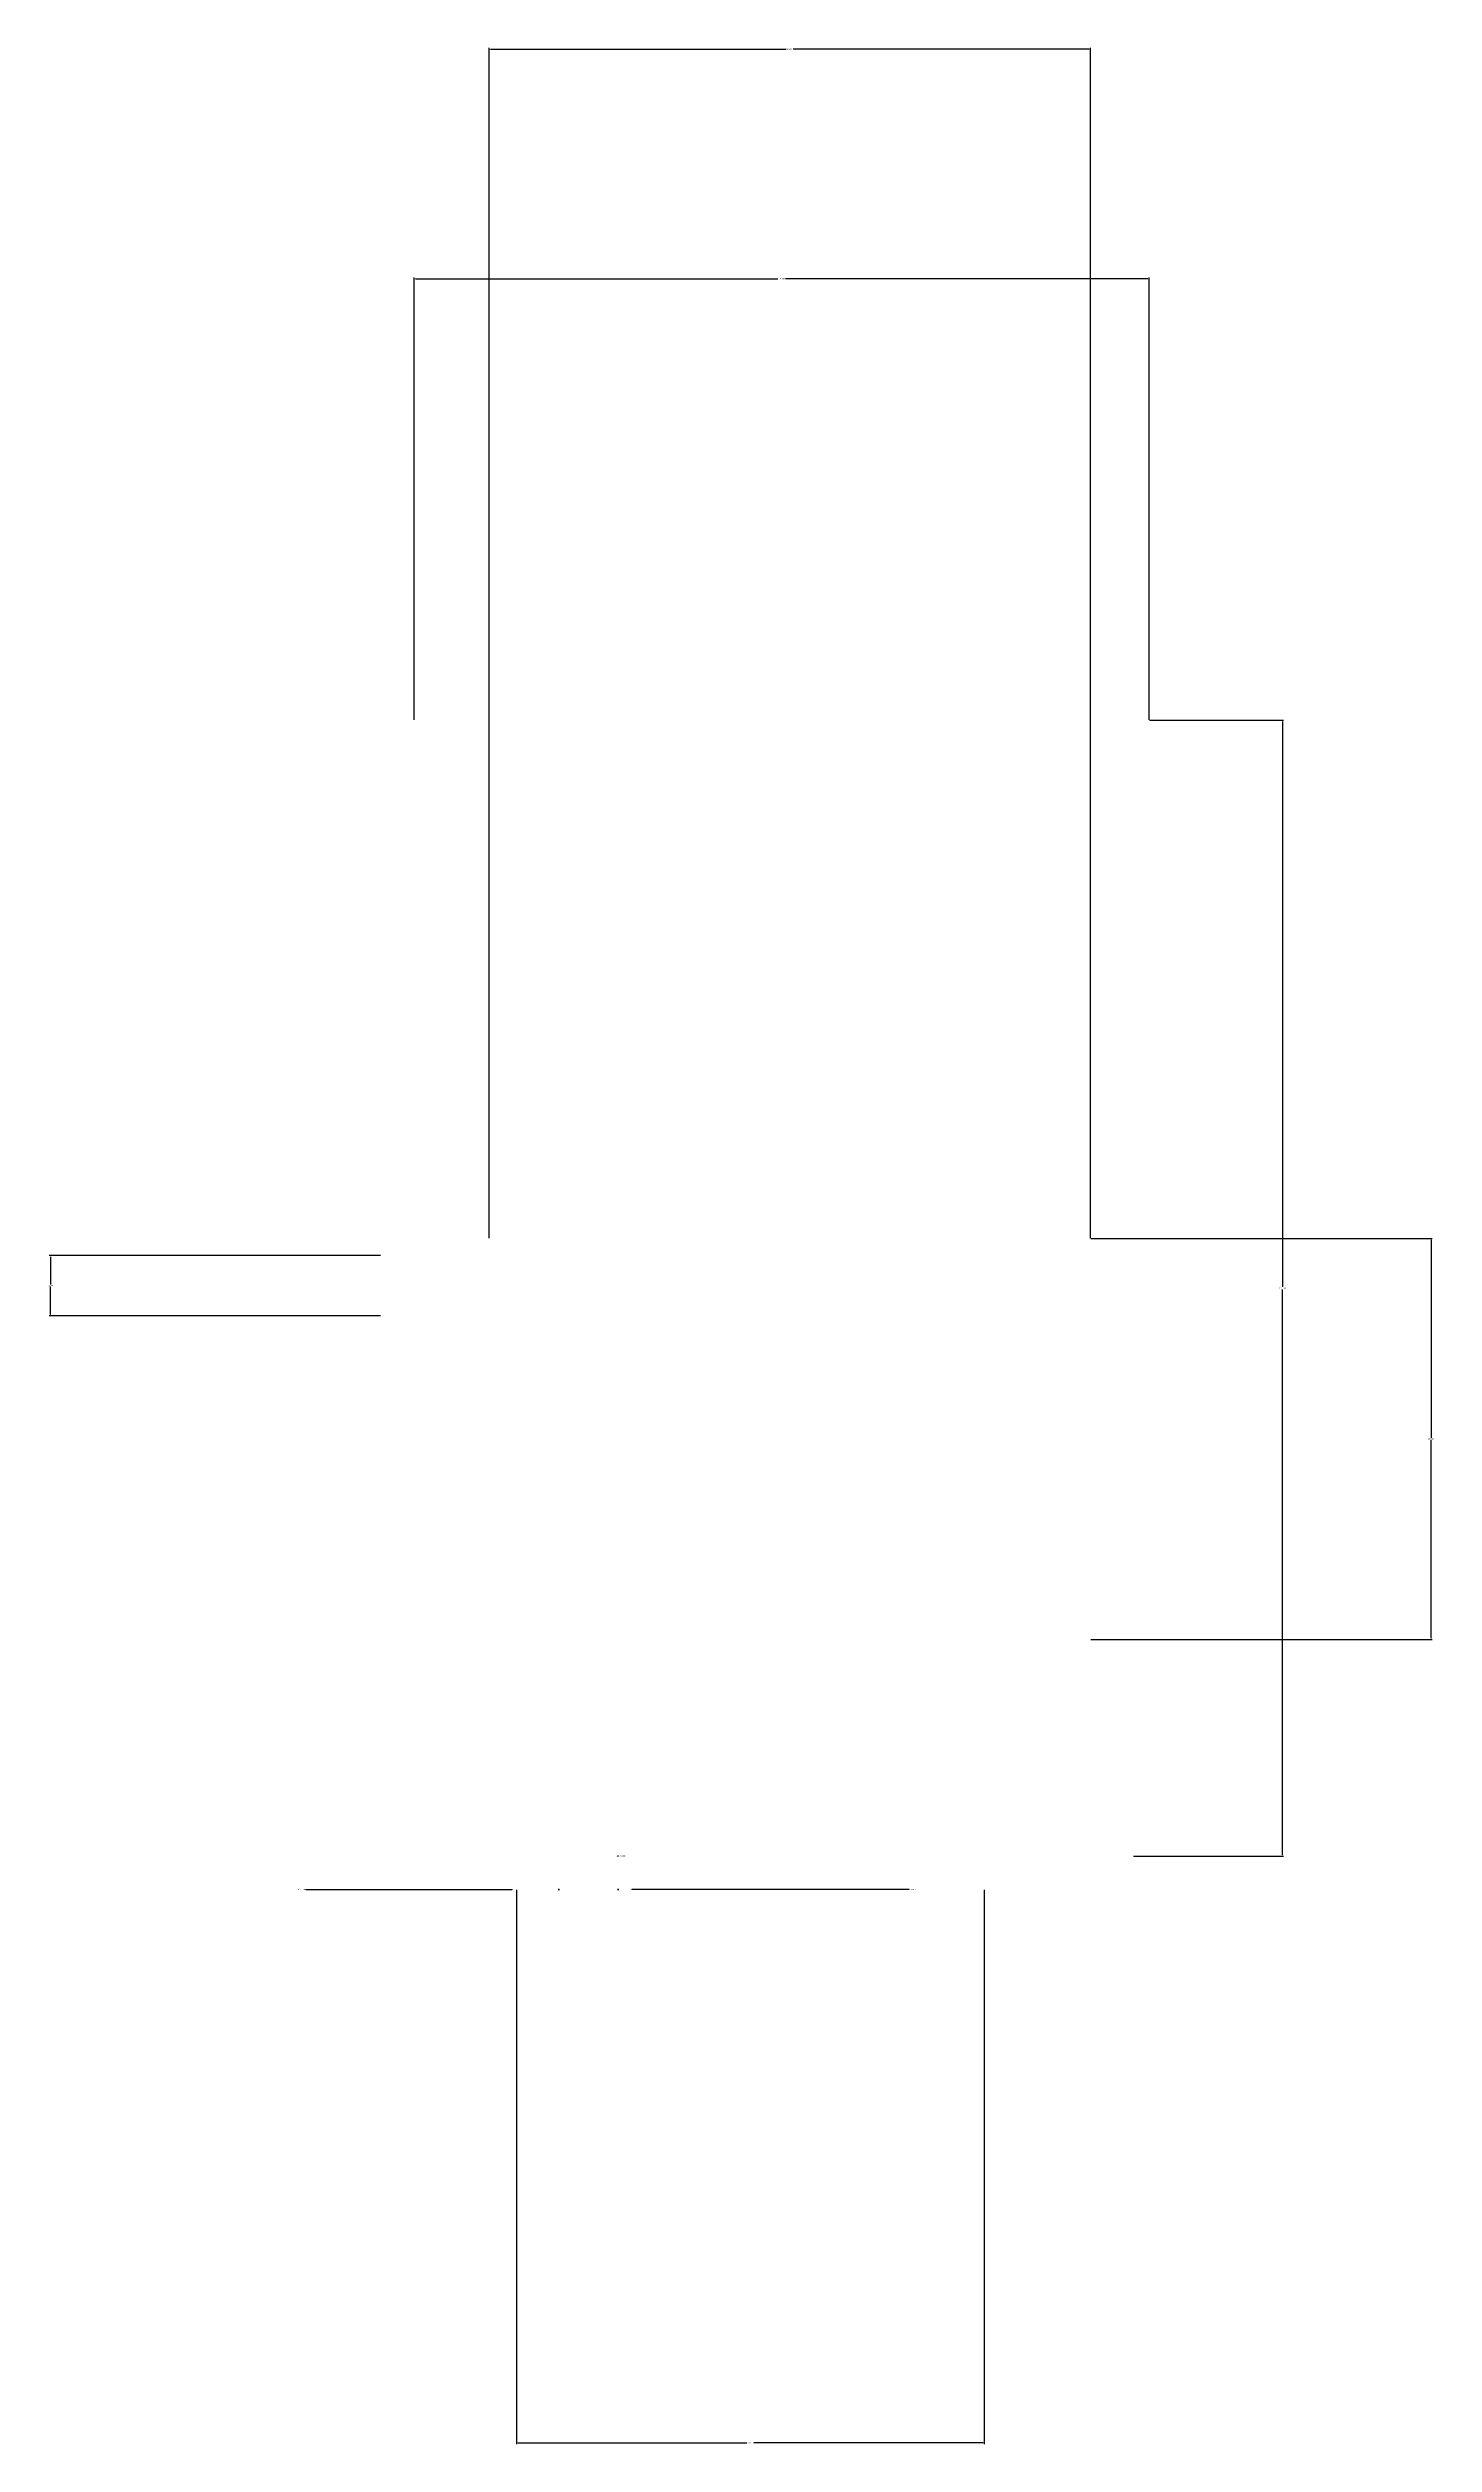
# Model space of a CAD drawing. Header units: millimetres. Extents: x 229 to 436, y 496 to 855.
import ezdxf

# ---------------------------------------------------------------- set-up
doc = ezdxf.new("R2010")
doc.units = ezdxf.units.MM
doc.header["$MEASUREMENT"] = 0
doc.layers.add('DIM', color=7, linetype='Continuous', lineweight=100, true_color=0xfaf747)
doc.styles.get("Standard").update_dxf_attribs({"font": 'arial.ttf'})
doc.dimstyles.get("Standard").update_dxf_attribs({"dimtxt": 0.18, "dimasz": 0.18, "dimexe": 0.18, "dimexo": 0.0625, "dimgap": 0.09, "dimtad": 0, "dimtih": 1, "dimtoh": 1, "dimdec": 4, "dimzin": 0, "dimdsep": 46, "dimtxsty": 'Standard', "dimcen": 0.09, "dimadec": 0, "dimazin": 0, "dimtfac": 1, "dimtdec": 4, "dimtofl": 0, "dimtmove": 0, "dimatfit": 3, "dimfxl": 1, "dimtolj": 1, "dimtzin": 0, "dimarcsym": 0})

# ---------------------------------------------------------------- blocks, each defined once
blk = doc.blocks.new('*D9')
at = {"layer": 'Defpoints', "color": 0, "transparency": 16777216}
for p in [(283.53, 820.3), (283.53, 754.23, 1.34), (393.53, 754.23, 1.34)]:
    blk.add_point(p, dxfattribs=at)
at = {"layer": 'DIM', "color": 0, "lineweight": -2, "transparency": 16777216}
for p, q in [((283.53, 754.29), (283.53, 820.48)), ((283.71, 820.3), (337.93, 820.3)), ((393.35, 820.3), (339.12, 820.3)), ((393.53, 754.29), (393.53, 820.48))]:
    blk.add_line(p, q, dxfattribs=at)
at = {"layer": 'DIM', "color": 0, "transparency": 16777216}
for points in [[(283.71, 820.33), (283.71, 820.27), (283.53, 820.3)], [(393.35, 820.33), (393.35, 820.27), (393.53, 820.3)]]:
    blk.add_solid(points, dxfattribs=at)
at = {"layer": 'DIM', "color": 0, "transparency": 16777216, "insert": (338.53, 820.3), "char_height": 0.18, "attachment_point": 5}
blk.add_mtext('\\A1;110.0000', dxfattribs=at)
blk = doc.blocks.new('*D10')
at = {"layer": 'Defpoints', "color": 0, "transparency": 16777216}
for p in [(393.53, 754.23, 1.34), (391.12, 584.23, 0.34), (413.48, 584.23)]:
    blk.add_point(p, dxfattribs=at)
at = {"layer": 'DIM', "color": 0, "lineweight": -2, "transparency": 16777216}
for p, q in [((393.59, 754.23), (413.66, 754.23)), ((413.48, 754.05), (413.48, 669.41)), ((413.48, 584.41), (413.48, 669.05)), ((391.18, 584.23), (413.66, 584.23))]:
    blk.add_line(p, q, dxfattribs=at)
at = {"layer": 'DIM', "color": 0, "transparency": 16777216}
for points in [[(413.45, 754.05), (413.51, 754.05), (413.48, 754.23)], [(413.45, 584.41), (413.51, 584.41), (413.48, 584.23)]]:
    blk.add_solid(points, dxfattribs=at)
at = {"layer": 'DIM', "color": 0, "transparency": 16777216, "insert": (413.48, 669.23), "char_height": 0.18, "attachment_point": 5}
blk.add_mtext('\\A1;170.0000', dxfattribs=at)
blk = doc.blocks.new('*D11')
at = {"layer": 'Defpoints', "color": 0, "transparency": 16777216}
for p in [(384.74, 854.67), (294.74, 676.65, 48), (384.74, 676.65, 48)]:
    blk.add_point(p, dxfattribs=at)
at = {"layer": 'DIM', "color": 0, "lineweight": -2, "transparency": 16777216}
for p, q in [((294.74, 676.71), (294.74, 854.85)), ((294.92, 854.67), (339.2, 854.67)), ((384.56, 854.67), (340.27, 854.67)), ((384.74, 676.71), (384.74, 854.85))]:
    blk.add_line(p, q, dxfattribs=at)
at = {"layer": 'DIM', "color": 0, "transparency": 16777216}
for points in [[(294.92, 854.7), (294.92, 854.64), (294.74, 854.67)], [(384.56, 854.7), (384.56, 854.64), (384.74, 854.67)]]:
    blk.add_solid(points, dxfattribs=at)
at = {"layer": 'DIM', "color": 0, "transparency": 16777216, "insert": (339.74, 854.67), "char_height": 0.18, "attachment_point": 5}
blk.add_mtext('\\A1;90.0000', dxfattribs=at)
blk = doc.blocks.new('*D12')
at = {"layer": 'Defpoints', "color": 0, "transparency": 16777216}
for p in [(384.74, 676.65, 46), (435.73, 676.65), (384.74, 616.65, 46)]:
    blk.add_point(p, dxfattribs=at)
at = {"layer": 'DIM', "color": 0, "lineweight": -2, "transparency": 16777216}
for p, q in [((384.8, 676.65), (435.91, 676.65)), ((435.73, 676.47), (435.73, 646.83)), ((435.73, 616.83), (435.73, 646.47)), ((384.8, 616.65), (435.91, 616.65))]:
    blk.add_line(p, q, dxfattribs=at)
at = {"layer": 'DIM', "color": 0, "transparency": 16777216}
for points in [[(435.7, 676.47), (435.76, 676.47), (435.73, 676.65)], [(435.7, 616.83), (435.76, 616.83), (435.73, 616.65)]]:
    blk.add_solid(points, dxfattribs=at)
at = {"layer": 'DIM', "color": 0, "transparency": 16777216, "insert": (435.73, 646.65), "char_height": 0.18, "attachment_point": 5}
blk.add_mtext('\\A1;60.0000', dxfattribs=at)
blk = doc.blocks.new('*D14')
at = {"layer": 'Defpoints', "color": 0, "transparency": 16777216}
for p in [(298.35, 579.23, 8.99), (311.98, 579.23, 17.39)]:
    blk.add_point(p, dxfattribs=at)
at = {"layer": 'DIM', "color": 0, "lineweight": -2, "transparency": 16777216}
for p, q in [((267.3, 579.23), (298.17, 579.23)), ((305.07, 579.23), (305.25, 579.23)), ((305.16, 579.14), (305.16, 579.32))]:
    blk.add_line(p, q, dxfattribs=at)
at = {"layer": 'DIM', "color": 0, "transparency": 16777216}
blk.add_solid([(298.17, 579.26), (298.17, 579.2), (298.35, 579.23)], dxfattribs=at)
at = {"layer": 'DIM', "color": 0, "transparency": 16777216, "insert": (266.67, 579.23), "char_height": 0.18, "attachment_point": 5}
blk.add_mtext('\\A1;∅16.0000', dxfattribs=at)
blk = doc.blocks.new('*D15')
at = {"layer": 'Defpoints', "color": 0, "transparency": 16777216}
for p in [(313.76, 584.23, 40.63), (314.32, 584.23, 45.6)]:
    blk.add_point(p, dxfattribs=at)
at = {"layer": 'DIM', "color": 0, "lineweight": -2, "transparency": 16777216}
blk.add_line((314.12, 584.23), (313.94, 584.23), dxfattribs=at)
at = {"layer": 'DIM', "color": 0, "transparency": 16777216}
blk.add_solid([(313.94, 584.26), (313.94, 584.2), (313.76, 584.23)], dxfattribs=at)
at = {"layer": 'DIM', "color": 0, "transparency": 16777216, "insert": (314.68, 584.23), "char_height": 0.18, "attachment_point": 5}
blk.add_mtext('\\A1;∅5.0000', dxfattribs=at)
blk = doc.blocks.new('*D16')
at = {"layer": 'Defpoints', "color": 0, "transparency": 16777216}
for p in [(312.15, 579.23, 44.76), (315.93, 579.23, 41.48)]:
    blk.add_point(p, dxfattribs=at)
at = {"layer": 'DIM', "color": 0, "lineweight": -2, "transparency": 16777216}
for p, q in [((313.95, 579.23), (314.13, 579.23)), ((314.04, 579.14), (314.04, 579.32)), ((357.6, 579.23), (316.11, 579.23))]:
    blk.add_line(p, q, dxfattribs=at)
at = {"layer": 'DIM', "color": 0, "transparency": 16777216}
blk.add_solid([(316.11, 579.26), (316.11, 579.2), (315.93, 579.23)], dxfattribs=at)
at = {"layer": 'DIM', "color": 0, "transparency": 16777216, "insert": (358.16, 579.23), "char_height": 0.18, "attachment_point": 5}
blk.add_mtext('\\A1;∅5.0000', dxfattribs=at)
blk = doc.blocks.new('*D17')
at = {"layer": 'Defpoints', "color": 0, "transparency": 16777216}
for p in [(298.84, 579.23, 28.7), (368.84, 579.23, 28.7), (368.84, 496.41)]:
    blk.add_point(p, dxfattribs=at)
at = {"layer": 'DIM', "color": 0, "lineweight": -2, "transparency": 16777216}
for p, q in [((298.84, 579.17), (298.84, 496.23)), ((368.84, 579.17), (368.84, 496.23)), ((299.02, 496.41), (333.31, 496.41)), ((368.66, 496.41), (334.37, 496.41))]:
    blk.add_line(p, q, dxfattribs=at)
at = {"layer": 'DIM', "color": 0, "transparency": 16777216}
for points in [[(299.02, 496.44), (299.02, 496.38), (298.84, 496.41)], [(368.66, 496.44), (368.66, 496.38), (368.84, 496.41)]]:
    blk.add_solid(points, dxfattribs=at)
at = {"layer": 'DIM', "color": 0, "transparency": 16777216, "insert": (333.84, 496.41), "char_height": 0.18, "attachment_point": 5}
blk.add_mtext('\\A1;70.0000', dxfattribs=at)
blk = doc.blocks.new('*D18')
at = {"layer": 'Defpoints', "color": 0, "transparency": 16777216}
for p in [(278.53, 674.11, 24.47), (229.07, 665.11), (278.53, 665.11, 24.47)]:
    blk.add_point(p, dxfattribs=at)
at = {"layer": 'DIM', "color": 0, "lineweight": -2, "transparency": 16777216}
for p, q in [((278.47, 674.11), (228.89, 674.11)), ((229.07, 673.93), (229.07, 669.79)), ((229.07, 665.29), (229.07, 669.42)), ((278.47, 665.11), (228.89, 665.11))]:
    blk.add_line(p, q, dxfattribs=at)
at = {"layer": 'DIM', "color": 0, "transparency": 16777216}
for points in [[(229.04, 673.93), (229.1, 673.93), (229.07, 674.11)], [(229.04, 665.29), (229.1, 665.29), (229.07, 665.11)]]:
    blk.add_solid(points, dxfattribs=at)
at = {"layer": 'DIM', "color": 0, "transparency": 16777216, "insert": (229.07, 669.61), "char_height": 0.18, "attachment_point": 5}
blk.add_mtext('\\A1;9.0000', dxfattribs=at)

msp = doc.modelspace()

# ---------------------------------------------------------------- dimensions: what is measured, and where the dimension line sits
at = {"layer": 'DIM'}
for base, p1, p2, picture, middle in [((384.73511, 854.67447), (294.73511, 676.65193, 48), (384.73511, 676.65193, 48), '*D11', (339.73511, 854.67447)), ((283.52957, 820.30107), (393.52957, 754.22887, 1.33975), (283.52957, 754.22887, 1.33975), '*D9', (338.52957, 820.30107)), ((368.84215, 496.40738), (298.84215, 579.22887, 28.70402), (368.84215, 579.22887, 28.70402), '*D17', (333.84215, 496.40738))]:
    dim = msp.add_linear_dim(base=base, p1=p1, p2=p2, dimstyle='Standard', dxfattribs=at)
    dim.commit()
    dim.dimension.update_dxf_attribs({"geometry": picture, "text_midpoint": middle})
for base, p1, p2, picture, middle in [((413.47503, 584.22887), (393.52957, 754.22887, 1.33975), (391.11776, 584.22887, 0.34074), '*D10', (413.47503, 669.22887)), ((435.73213, 676.65193), (384.73511, 616.65193, 46), (384.73511, 676.65193, 46), '*D12', (435.73213, 646.65193)), ((229.07383, 665.10545), (278.52957, 674.10545, 24.46772), (278.52957, 665.10545, 24.46772), '*D18', (229.07383, 669.60545))]:
    dim = msp.add_linear_dim(base=base, p1=p1, p2=p2, angle=90, dimstyle='Standard', dxfattribs=at)
    dim.commit()
    dim.dimension.update_dxf_attribs({"geometry": picture, "text_midpoint": middle})
for p1, p2, picture, middle in [((314.32445, 584.22887, 45.60305), (313.76184, 584.22887, 40.63481), '*D15', (314.68308, 584.22887)), ((311.97563, 579.22887, 17.38615), (298.35337, 579.22887, 8.99363), '*D14', (266.66948, 579.22887)), ((312.15369, 579.22887, 44.75599), (315.93261, 579.22887, 41.48188), '*D16', (358.16342, 579.22887))]:
    dim = msp.add_diameter_dim_2p(p1=p1, p2=p2, dimstyle='Standard', dxfattribs=at)
    dim.commit()
    dim.dimension.update_dxf_attribs({"geometry": picture, "text_midpoint": middle, "dimtype": 163})

doc.saveas('drawing.dxf')
